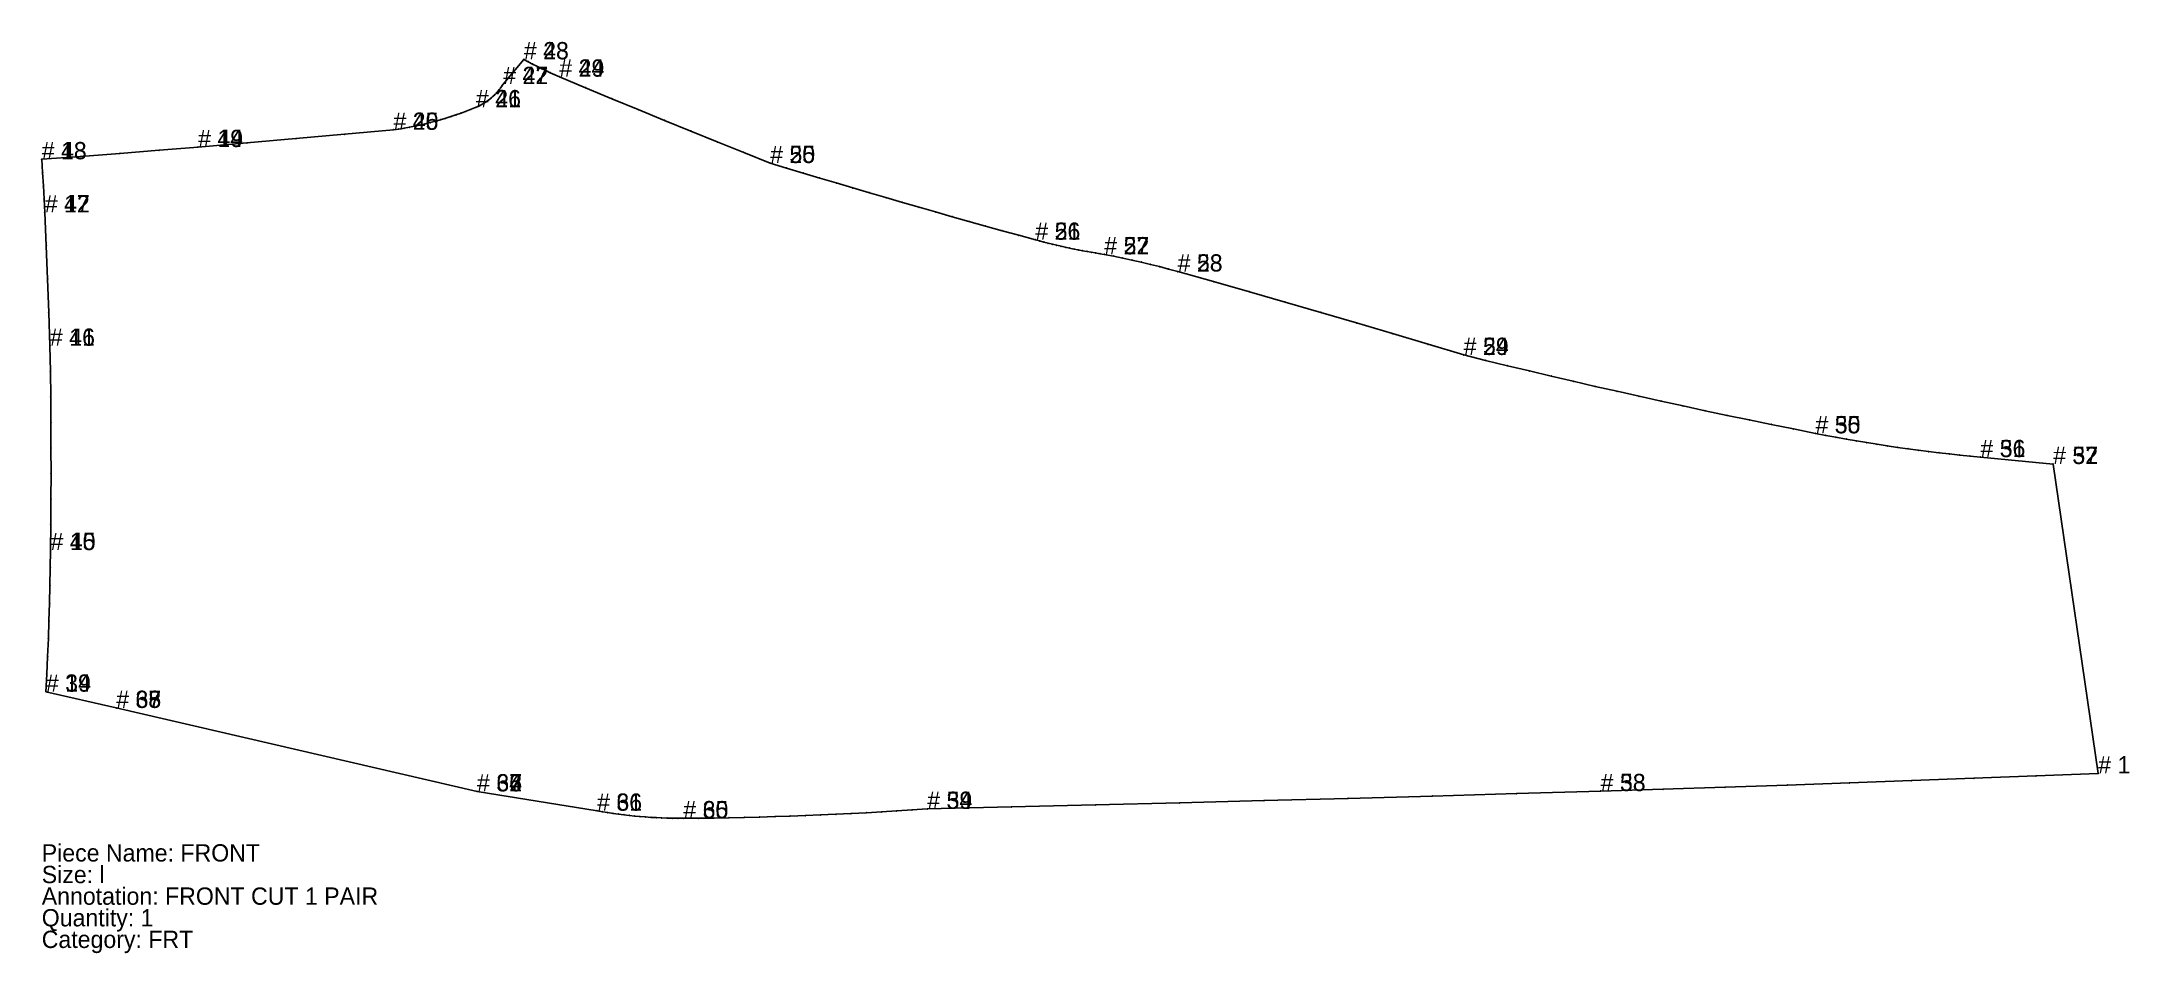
# Model space of a CAD drawing. Extents: x 0 to 3468, y -337 to 333.
# Drawn here: x 1423 to 2390, y -250 to 172 of the extents above; entities that cross this region are included whole.
import ezdxf

# ---------------------------------------------------------------- set-up
doc = ezdxf.new("R2010")
doc.units = 0

# ---------------------------------------------------------------- blocks, each defined once
blk = doc.blocks.new('FRONTl')
at = {"layer": '1'}
blk.add_lwpolyline([(21.92, -128.81), (22.34, -120.63), (22.72, -112.45), (23.05, -104.26), (23.34, -96.07), (23.59, -87.88), (23.79, -79.69), (23.95, -71.5), (24.07, -63.31), (24.19, -51.5), (24.26, -39.68), (24.29, -27.87), (24.28, -16.06), (24.23, -4.24), (24.13, 7.57), (23.99, 19.38), (23.81, 31.2), (23.26, 46.63), (22.68, 62.06), (22.06, 77.49), (21.4, 92.91), (21.11, 99.06), (20.78, 105.21), (20.41, 111.35), (20, 117.5), (38.11, 118.84), (56.22, 120.23), (74.32, 121.67), (92.42, 123.16), (115.03, 125.08), (137.65, 127.04), (160.26, 129.06), (182.86, 131.13), (185.32, 131.49), (187.77, 131.89), (190.21, 132.33), (192.65, 132.81), (195.08, 133.33), (197.5, 133.89), (199.91, 134.48), (202.31, 135.12), (204.7, 135.79), (207.08, 136.5), (209.44, 137.25), (211.8, 138.04), (214.14, 138.87), (216.47, 139.73), (218.78, 140.63), (221.08, 141.56), (222.04, 141.99), (222.99, 142.45), (223.92, 142.94), (224.82, 143.48), (225.71, 144.04), (226.57, 144.64), (227.41, 145.28), (228.22, 145.94), (229.01, 146.64), (229.77, 147.37), (230.5, 148.12), (231.2, 148.91), (231.87, 149.72), (232.5, 150.56), (233.11, 151.42), (233.68, 152.3), (243.25, 163.74), (245.26, 162.63), (247.27, 161.56), (249.3, 160.51), (251.35, 159.49), (253.41, 158.5), (255.48, 157.54), (257.57, 156.61), (259.67, 155.71), (271.83, 150.61), (284, 145.54), (296.18, 140.51), (308.38, 135.5), (320.58, 130.52), (332.8, 125.57), (345.03, 120.65), (357.28, 115.76), (364.92, 113.43), (372.57, 111.12), (380.22, 108.82), (387.88, 106.53), (395.54, 104.26), (403.2, 102.01), (410.87, 99.76), (418.54, 97.54), (426.22, 95.32), (433.9, 93.12), (441.59, 90.94), (449.28, 88.77), (456.97, 86.62), (464.67, 84.47), (472.37, 82.35), (480.07, 80.24), (482.04, 79.71), (484.02, 79.19), (486, 78.69), (487.98, 78.2), (489.96, 77.73), (491.95, 77.28), (493.94, 76.83), (495.94, 76.41), (497.94, 75.99), (499.94, 75.6), (501.94, 75.21), (503.95, 74.84), (505.96, 74.49), (507.97, 74.15), (509.99, 73.83), (512, 73.52), (516.28, 72.69), (520.56, 71.81), (524.82, 70.88), (529.07, 69.91), (533.31, 68.89), (537.54, 67.83), (541.76, 66.72), (545.97, 65.57), (562.57, 60.9), (579.16, 56.19), (595.73, 51.43), (612.29, 46.63), (628.84, 41.78), (645.38, 36.89), (661.9, 31.95), (678.41, 26.97), (688.53, 24.48), (698.67, 22.01), (708.81, 19.58), (718.96, 17.17), (729.11, 14.8), (739.28, 12.46), (749.45, 10.15), (759.62, 7.86), (769.81, 5.61), (780, 3.39), (790.2, 1.2), (800.4, -0.96), (810.61, -3.09), (820.83, -5.18), (831.05, -7.25), (841.28, -9.29), (846.02, -10.21), (850.76, -11.1), (855.51, -11.95), (860.26, -12.78), (865.02, -13.58), (869.79, -14.34), (874.56, -15.08), (879.33, -15.78), (884.11, -16.45), (888.89, -17.1), (893.68, -17.71), (898.47, -18.29), (903.26, -18.83), (908.06, -19.35), (912.86, -19.84), (917.67, -20.29), (951.32, -23.48), (972.23, -166.6), (943.43, -167.76), (914.64, -168.88), (885.84, -169.96), (857.04, -171), (828.24, -172.01), (799.44, -172.98), (770.64, -173.91), (741.83, -174.8), (702.86, -175.96), (663.89, -177.08), (624.91, -178.17), (585.94, -179.22), (546.96, -180.23), (507.98, -181.21), (469.01, -182.14), (430.03, -183.04), (422.98, -183.53), (415.93, -183.99), (408.88, -184.42), (401.82, -184.82), (394.77, -185.19), (387.71, -185.54), (380.65, -185.85), (373.59, -186.14), (366.53, -186.39), (359.47, -186.62), (352.41, -186.82), (345.35, -186.99), (338.28, -187.13), (331.22, -187.24), (324.16, -187.32), (317.09, -187.38), (314.58, -187.38), (312.07, -187.35), (309.56, -187.29), (307.06, -187.2), (304.55, -187.08), (302.04, -186.94), (299.54, -186.76), (297.04, -186.56), (294.54, -186.33), (292.04, -186.06), (289.55, -185.77), (287.06, -185.45), (284.58, -185.11), (282.1, -184.73), (279.62, -184.32), (277.15, -183.89), (221.56, -174.94), (54.48, -136.33)], close=True, dxfattribs=at)
at = {"layer": '14'}
blk.add_lwpolyline([(21.92, -128.81), (22.34, -120.63), (22.72, -112.45), (23.05, -104.26), (23.34, -96.07), (23.59, -87.88), (23.79, -79.69), (23.95, -71.5), (24.07, -63.31), (24.19, -51.5), (24.26, -39.68), (24.29, -27.87), (24.28, -16.06), (24.23, -4.24), (24.13, 7.57), (23.99, 19.38), (23.81, 31.2), (23.26, 46.63), (22.68, 62.06), (22.06, 77.49), (21.4, 92.91), (21.11, 99.06), (20.78, 105.21), (20.41, 111.35), (20, 117.5), (38.11, 118.84), (56.22, 120.23), (74.32, 121.67), (92.42, 123.16), (115.03, 125.08), (137.65, 127.04), (160.26, 129.06), (182.86, 131.13), (185.32, 131.49), (187.77, 131.89), (190.21, 132.33), (192.65, 132.81), (195.08, 133.33), (197.5, 133.89), (199.91, 134.48), (202.31, 135.12), (204.7, 135.79), (207.08, 136.5), (209.44, 137.25), (211.8, 138.04), (214.14, 138.87), (216.47, 139.73), (218.78, 140.63), (221.08, 141.56), (222.04, 141.99), (222.99, 142.45), (223.92, 142.94), (224.82, 143.48), (225.71, 144.04), (226.57, 144.64), (227.41, 145.28), (228.22, 145.94), (229.01, 146.64), (229.77, 147.37), (230.5, 148.12), (231.2, 148.91), (231.87, 149.72), (232.5, 150.56), (233.11, 151.42), (233.68, 152.3), (243.25, 163.74), (245.26, 162.63), (247.27, 161.56), (249.3, 160.51), (251.35, 159.49), (253.41, 158.5), (255.48, 157.54), (257.57, 156.61), (259.67, 155.71), (271.83, 150.61), (284, 145.54), (296.18, 140.51), (308.38, 135.5), (320.58, 130.52), (332.8, 125.57), (345.03, 120.65), (357.28, 115.76), (364.92, 113.43), (372.57, 111.12), (380.22, 108.82), (387.88, 106.53), (395.54, 104.26), (403.2, 102.01), (410.87, 99.76), (418.54, 97.54), (426.22, 95.32), (433.9, 93.12), (441.59, 90.94), (449.28, 88.77), (456.97, 86.62), (464.67, 84.47), (472.37, 82.35), (480.07, 80.24), (482.04, 79.71), (484.02, 79.19), (486, 78.69), (487.98, 78.2), (489.96, 77.73), (491.95, 77.28), (493.94, 76.83), (495.94, 76.41), (497.94, 75.99), (499.94, 75.6), (501.94, 75.21), (503.95, 74.84), (505.96, 74.49), (507.97, 74.15), (509.99, 73.83), (512, 73.52), (516.28, 72.69), (520.56, 71.81), (524.82, 70.88), (529.07, 69.91), (533.31, 68.89), (537.54, 67.83), (541.76, 66.72), (545.97, 65.57), (562.57, 60.9), (579.16, 56.19), (595.73, 51.43), (612.29, 46.63), (628.84, 41.78), (645.38, 36.89), (661.9, 31.95), (678.41, 26.97), (688.53, 24.48), (698.67, 22.01), (708.81, 19.58), (718.96, 17.17), (729.11, 14.8), (739.28, 12.46), (749.45, 10.15), (759.62, 7.86), (769.81, 5.61), (780, 3.39), (790.2, 1.2), (800.4, -0.96), (810.61, -3.09), (820.83, -5.18), (831.05, -7.25), (841.28, -9.29), (846.02, -10.21), (850.76, -11.1), (855.51, -11.95), (860.26, -12.78), (865.02, -13.58), (869.79, -14.34), (874.56, -15.08), (879.33, -15.78), (884.11, -16.45), (888.89, -17.1), (893.68, -17.71), (898.47, -18.29), (903.26, -18.83), (908.06, -19.35), (912.86, -19.84), (917.67, -20.29), (951.32, -23.48), (972.23, -166.6), (943.43, -167.76), (914.64, -168.88), (885.84, -169.96), (857.04, -171), (828.24, -172.01), (799.44, -172.98), (770.64, -173.91), (741.83, -174.8), (702.86, -175.96), (663.89, -177.08), (624.91, -178.17), (585.94, -179.22), (546.96, -180.23), (507.98, -181.21), (469.01, -182.14), (430.03, -183.04), (422.98, -183.53), (415.93, -183.99), (408.88, -184.42), (401.82, -184.82), (394.77, -185.19), (387.71, -185.54), (380.65, -185.85), (373.59, -186.14), (366.53, -186.39), (359.47, -186.62), (352.41, -186.82), (345.35, -186.99), (338.28, -187.13), (331.22, -187.24), (324.16, -187.32), (317.09, -187.38), (314.58, -187.38), (312.07, -187.35), (309.56, -187.29), (307.06, -187.2), (304.55, -187.08), (302.04, -186.94), (299.54, -186.76), (297.04, -186.56), (294.54, -186.33), (292.04, -186.06), (289.55, -185.77), (287.06, -185.45), (284.58, -185.11), (282.1, -184.73), (279.62, -184.32), (277.15, -183.89), (221.56, -174.94), (54.48, -136.33)], close=True, dxfattribs=at)
at = {"layer": '2'}
for p in [(243.25, 163.74), (243.25, 163.74), (20, 117.5), (20, 117.5), (951.32, -23.48), (951.32, -23.48), (21.92, -128.81), (21.92, -128.81), (21.92, -128.81), (21.92, -128.81), (972.23, -166.6), (972.23, -166.6), (221.56, -174.94), (221.56, -174.94), (430.03, -183.04), (430.03, -183.04)]:
    blk.add_point(p, dxfattribs=at)
at = {"layer": '3'}
for p in [(245.26, 162.63), (245.26, 162.63), (247.27, 161.56), (247.27, 161.56), (249.3, 160.51), (249.3, 160.51), (251.35, 159.49), (251.35, 159.49), (253.41, 158.5), (253.41, 158.5), (255.48, 157.54), (255.48, 157.54), (257.57, 156.61), (257.57, 156.61), (259.67, 155.71), (259.67, 155.71), (227.41, 145.28), (227.41, 145.28), (228.22, 145.94), (228.22, 145.94), (229.01, 146.64), (229.01, 146.64), (229.77, 147.37), (229.77, 147.37), (230.5, 148.12), (230.5, 148.12), (231.2, 148.91), (231.2, 148.91), (231.87, 149.72), (231.87, 149.72), (232.5, 150.56), (232.5, 150.56), (233.11, 151.42), (233.11, 151.42), (233.68, 152.3), (233.68, 152.3), (271.83, 150.61), (271.83, 150.61), (284, 145.54), (284, 145.54), (204.7, 135.79), (204.7, 135.79), (207.08, 136.5), (207.08, 136.5), (209.44, 137.25), (209.44, 137.25), (211.8, 138.04), (211.8, 138.04), (214.14, 138.87), (214.14, 138.87), (216.47, 139.73), (216.47, 139.73), (218.78, 140.63), (218.78, 140.63), (221.08, 141.56), (221.08, 141.56), (222.04, 141.99), (222.04, 141.99), (222.99, 142.45), (222.99, 142.45), (223.92, 142.94), (223.92, 142.94), (224.82, 143.48), (224.82, 143.48), (225.71, 144.04), (225.71, 144.04), (226.57, 144.64), (226.57, 144.64), (296.18, 140.51), (296.18, 140.51), (308.38, 135.5), (308.38, 135.5), (137.65, 127.04), (137.65, 127.04), (160.26, 129.06), (160.26, 129.06), (182.86, 131.13), (182.86, 131.13), (185.32, 131.49), (185.32, 131.49), (187.77, 131.89), (187.77, 131.89), (190.21, 132.33), (190.21, 132.33), (192.65, 132.81), (192.65, 132.81), (195.08, 133.33), (195.08, 133.33), (197.5, 133.89), (197.5, 133.89), (199.91, 134.48), (199.91, 134.48), (202.31, 135.12), (202.31, 135.12), (320.58, 130.52), (320.58, 130.52), (38.11, 118.84), (38.11, 118.84), (56.22, 120.23), (56.22, 120.23), (74.32, 121.67), (74.32, 121.67), (92.42, 123.16), (92.42, 123.16), (115.03, 125.08), (115.03, 125.08), (332.8, 125.57), (332.8, 125.57), (345.03, 120.65), (345.03, 120.65), (20.41, 111.35), (20.41, 111.35), (357.28, 115.76), (357.28, 115.76), (364.92, 113.43), (364.92, 113.43), (372.57, 111.12), (372.57, 111.12), (380.22, 108.82), (380.22, 108.82), (387.88, 106.53), (387.88, 106.53), (20.78, 105.21), (20.78, 105.21), (21.11, 99.06), (21.11, 99.06), (395.54, 104.26), (395.54, 104.26), (403.2, 102.01), (403.2, 102.01), (410.87, 99.76), (410.87, 99.76), (418.54, 97.54), (418.54, 97.54), (21.4, 92.91), (21.4, 92.91), (426.22, 95.32), (426.22, 95.32), (433.9, 93.12), (433.9, 93.12), (441.59, 90.94), (441.59, 90.94), (449.28, 88.77), (449.28, 88.77), (22.06, 77.49), (22.06, 77.49), (456.97, 86.62), (456.97, 86.62), (464.67, 84.47), (464.67, 84.47), (472.37, 82.35), (472.37, 82.35), (480.07, 80.24), (480.07, 80.24), (482.04, 79.71), (482.04, 79.71), (484.02, 79.19), (484.02, 79.19), (486, 78.69), (486, 78.69), (487.98, 78.2), (487.98, 78.2), (489.96, 77.73), (489.96, 77.73), (491.95, 77.28), (491.95, 77.28), (493.94, 76.83), (493.94, 76.83), (495.94, 76.41), (495.94, 76.41), (497.94, 75.99), (497.94, 75.99), (499.94, 75.6), (499.94, 75.6), (501.94, 75.21), (501.94, 75.21), (503.95, 74.84), (503.95, 74.84), (505.96, 74.49), (505.96, 74.49), (507.97, 74.15), (507.97, 74.15), (509.99, 73.83), (509.99, 73.83), (512, 73.52), (512, 73.52), (516.28, 72.69), (516.28, 72.69), (520.56, 71.81), (520.56, 71.81), (524.82, 70.88), (524.82, 70.88), (529.07, 69.91), (529.07, 69.91), (533.31, 68.89), (533.31, 68.89), (537.54, 67.83), (537.54, 67.83), (22.68, 62.06), (22.68, 62.06), (541.76, 66.72), (541.76, 66.72), (545.97, 65.57), (545.97, 65.57), (562.57, 60.9), (562.57, 60.9), (579.16, 56.19), (579.16, 56.19), (595.73, 51.43), (595.73, 51.43), (23.26, 46.63), (23.26, 46.63), (612.29, 46.63), (612.29, 46.63), (628.84, 41.78), (628.84, 41.78), (23.81, 31.2), (23.81, 31.2), (645.38, 36.89), (645.38, 36.89), (661.9, 31.95), (661.9, 31.95), (23.99, 19.38), (23.99, 19.38), (678.41, 26.97), (678.41, 26.97), (688.53, 24.48), (688.53, 24.48), (698.67, 22.01), (698.67, 22.01), (708.81, 19.58), (708.81, 19.58), (718.96, 17.17), (718.96, 17.17), (729.11, 14.8), (729.11, 14.8), (739.28, 12.46), (739.28, 12.46), (749.45, 10.15), (749.45, 10.15), (24.13, 7.57), (24.13, 7.57), (759.62, 7.86), (759.62, 7.86), (769.81, 5.61), (769.81, 5.61), (780, 3.39), (780, 3.39), (790.2, 1.2), (790.2, 1.2), (24.23, -4.24), (24.23, -4.24), (800.4, -0.96), (800.4, -0.96), (810.61, -3.09), (810.61, -3.09), (820.83, -5.18), (820.83, -5.18), (831.05, -7.25), (831.05, -7.25), (841.28, -9.29), (841.28, -9.29), (24.28, -16.06), (24.28, -16.06), (846.02, -10.21), (846.02, -10.21), (850.76, -11.1), (850.76, -11.1), (855.51, -11.95), (855.51, -11.95), (860.26, -12.78), (860.26, -12.78), (865.02, -13.58), (865.02, -13.58), (869.79, -14.34), (869.79, -14.34), (874.56, -15.08), (874.56, -15.08), (879.33, -15.78), (879.33, -15.78), (884.11, -16.45), (884.11, -16.45), (888.89, -17.1), (888.89, -17.1), (893.68, -17.71), (893.68, -17.71), (898.47, -18.29), (898.47, -18.29), (903.26, -18.83), (903.26, -18.83), (24.29, -27.87), (24.29, -27.87), (908.06, -19.35), (908.06, -19.35), (912.86, -19.84), (912.86, -19.84), (917.67, -20.29), (917.67, -20.29), (24.26, -39.68), (24.26, -39.68), (24.19, -51.5), (24.19, -51.5), (24.07, -63.31), (24.07, -63.31), (23.95, -71.5), (23.95, -71.5), (23.79, -79.69), (23.79, -79.69), (23.34, -96.07), (23.34, -96.07), (23.59, -87.88), (23.59, -87.88), (23.05, -104.26), (23.05, -104.26), (22.72, -112.45), (22.72, -112.45), (22.34, -120.63), (22.34, -120.63), (54.48, -136.33), (54.48, -136.33), (770.64, -173.91), (770.64, -173.91), (799.44, -172.98), (799.44, -172.98), (828.24, -172.01), (828.24, -172.01), (857.04, -171), (857.04, -171), (885.84, -169.96), (885.84, -169.96), (914.64, -168.88), (914.64, -168.88), (943.43, -167.76), (943.43, -167.76), (422.98, -183.53), (422.98, -183.53), (469.01, -182.14), (469.01, -182.14), (507.98, -181.21), (507.98, -181.21), (546.96, -180.23), (546.96, -180.23), (585.94, -179.22), (585.94, -179.22), (624.91, -178.17), (624.91, -178.17), (663.89, -177.08), (663.89, -177.08), (702.86, -175.96), (702.86, -175.96), (741.83, -174.8), (741.83, -174.8), (277.15, -183.89), (277.15, -183.89), (279.62, -184.32), (279.62, -184.32), (282.1, -184.73), (282.1, -184.73), (284.58, -185.11), (284.58, -185.11), (287.06, -185.45), (287.06, -185.45), (289.55, -185.77), (289.55, -185.77), (292.04, -186.06), (292.04, -186.06), (294.54, -186.33), (294.54, -186.33), (297.04, -186.56), (297.04, -186.56), (299.54, -186.76), (299.54, -186.76), (302.04, -186.94), (302.04, -186.94), (304.55, -187.08), (304.55, -187.08), (307.06, -187.2), (307.06, -187.2), (309.56, -187.29), (309.56, -187.29), (312.07, -187.35), (312.07, -187.35), (314.58, -187.38), (314.58, -187.38), (317.09, -187.38), (317.09, -187.38), (324.16, -187.32), (324.16, -187.32), (331.22, -187.24), (331.22, -187.24), (338.28, -187.13), (338.28, -187.13), (345.35, -186.99), (345.35, -186.99), (352.41, -186.82), (352.41, -186.82), (359.47, -186.62), (359.47, -186.62), (366.53, -186.39), (366.53, -186.39), (373.59, -186.14), (373.59, -186.14), (380.65, -185.85), (380.65, -185.85), (387.71, -185.54), (387.71, -185.54), (394.77, -185.19), (394.77, -185.19), (401.82, -184.82), (401.82, -184.82), (408.88, -184.42), (408.88, -184.42), (415.93, -183.99), (415.93, -183.99)]:
    blk.add_point(p, dxfattribs=at)
at = {"layer": '4'}
for p in [(54.48, -136.33, 10), (54.48, -136.33, 10), (221.56, -174.94, 10), (221.56, -174.94, 10)]:
    blk.add_point(p, dxfattribs=at)
at = {"layer": '1'}
for s, p in [('# 48', (243.25, 163.74)), ('# 47', (233.68, 152.3)), ('# 49', (259.67, 155.71)), ('# 46', (221.08, 141.56)), ('# 45', (182.86, 131.13)), ('# 44', (92.42, 123.16)), ('# 43', (20, 117.5)), ('# 50', (357.28, 115.76)), ('# 42', (21.4, 92.91)), ('# 51', (480.07, 80.24)), ('# 52', (512, 73.52)), ('# 53', (545.97, 65.57)), ('# 41', (23.81, 31.2)), ('# 54', (678.41, 26.97)), ('# 55', (841.28, -9.29)), ('# 56', (917.67, -20.29)), ('# 57', (951.32, -23.48)), ('# 40', (24.07, -63.31)), ('# 39', (21.92, -128.81)), ('# 39', (21.92, -128.81)), ('# 63', (54.48, -136.33)), ('# 1', (972.23, -166.6)), ('# 62', (221.56, -174.94)), ('# 58', (741.83, -174.8)), ('# 61', (277.15, -183.89)), ('# 60', (317.09, -187.38)), ('# 59', (430.03, -183.04)), ('Piece Name: FRONT', (20, -207.38)), ('Size: l', (20, -217.38)), ('Annotation: FRONT CUT 1 PAIR', (20, -227.38)), ('Quantity: 1', (20, -237.38)), ('Category: FRT', (20, -247.38))]:
    blk.add_text(s, height=8, dxfattribs=at).set_placement(p)
at = {"layer": '14'}
for s, p in [('# 23', (243.25, 163.74)), ('# 22', (233.68, 152.3)), ('# 24', (259.67, 155.71)), ('# 21', (221.08, 141.56)), ('# 20', (182.86, 131.13)), ('# 19', (92.42, 123.16)), ('# 18', (20, 117.5)), ('# 25', (357.28, 115.76)), ('# 17', (21.4, 92.91)), ('# 26', (480.07, 80.24)), ('# 27', (512, 73.52)), ('# 28', (545.97, 65.57)), ('# 16', (23.81, 31.2)), ('# 29', (678.41, 26.97)), ('# 30', (841.28, -9.29)), ('# 31', (917.67, -20.29)), ('# 32', (951.32, -23.48)), ('# 15', (24.07, -63.31)), ('# 14', (21.92, -128.81)), ('# 14', (21.92, -128.81)), ('# 38', (54.48, -136.33)), ('# 1', (972.23, -166.6)), ('# 37', (221.56, -174.94)), ('# 33', (741.83, -174.8)), ('# 36', (277.15, -183.89)), ('# 35', (317.09, -187.38)), ('# 34', (430.03, -183.04))]:
    blk.add_text(s, height=8, dxfattribs=at).set_placement(p)
at = {"layer": '4'}
for s, p in [('# 65', (54.48, -136.33)), ('# 67', (54.48, -136.33)), ('# 64', (221.56, -174.94)), ('# 66', (221.56, -174.94))]:
    blk.add_text(s, height=8, dxfattribs=at).set_placement(p)

msp = doc.modelspace()

# ---------------------------------------------------------------- block references
at = {"layer": '1'}
msp.add_blockref('FRONTl', (1403.38, 0), dxfattribs=at)

doc.saveas('drawing.dxf')
